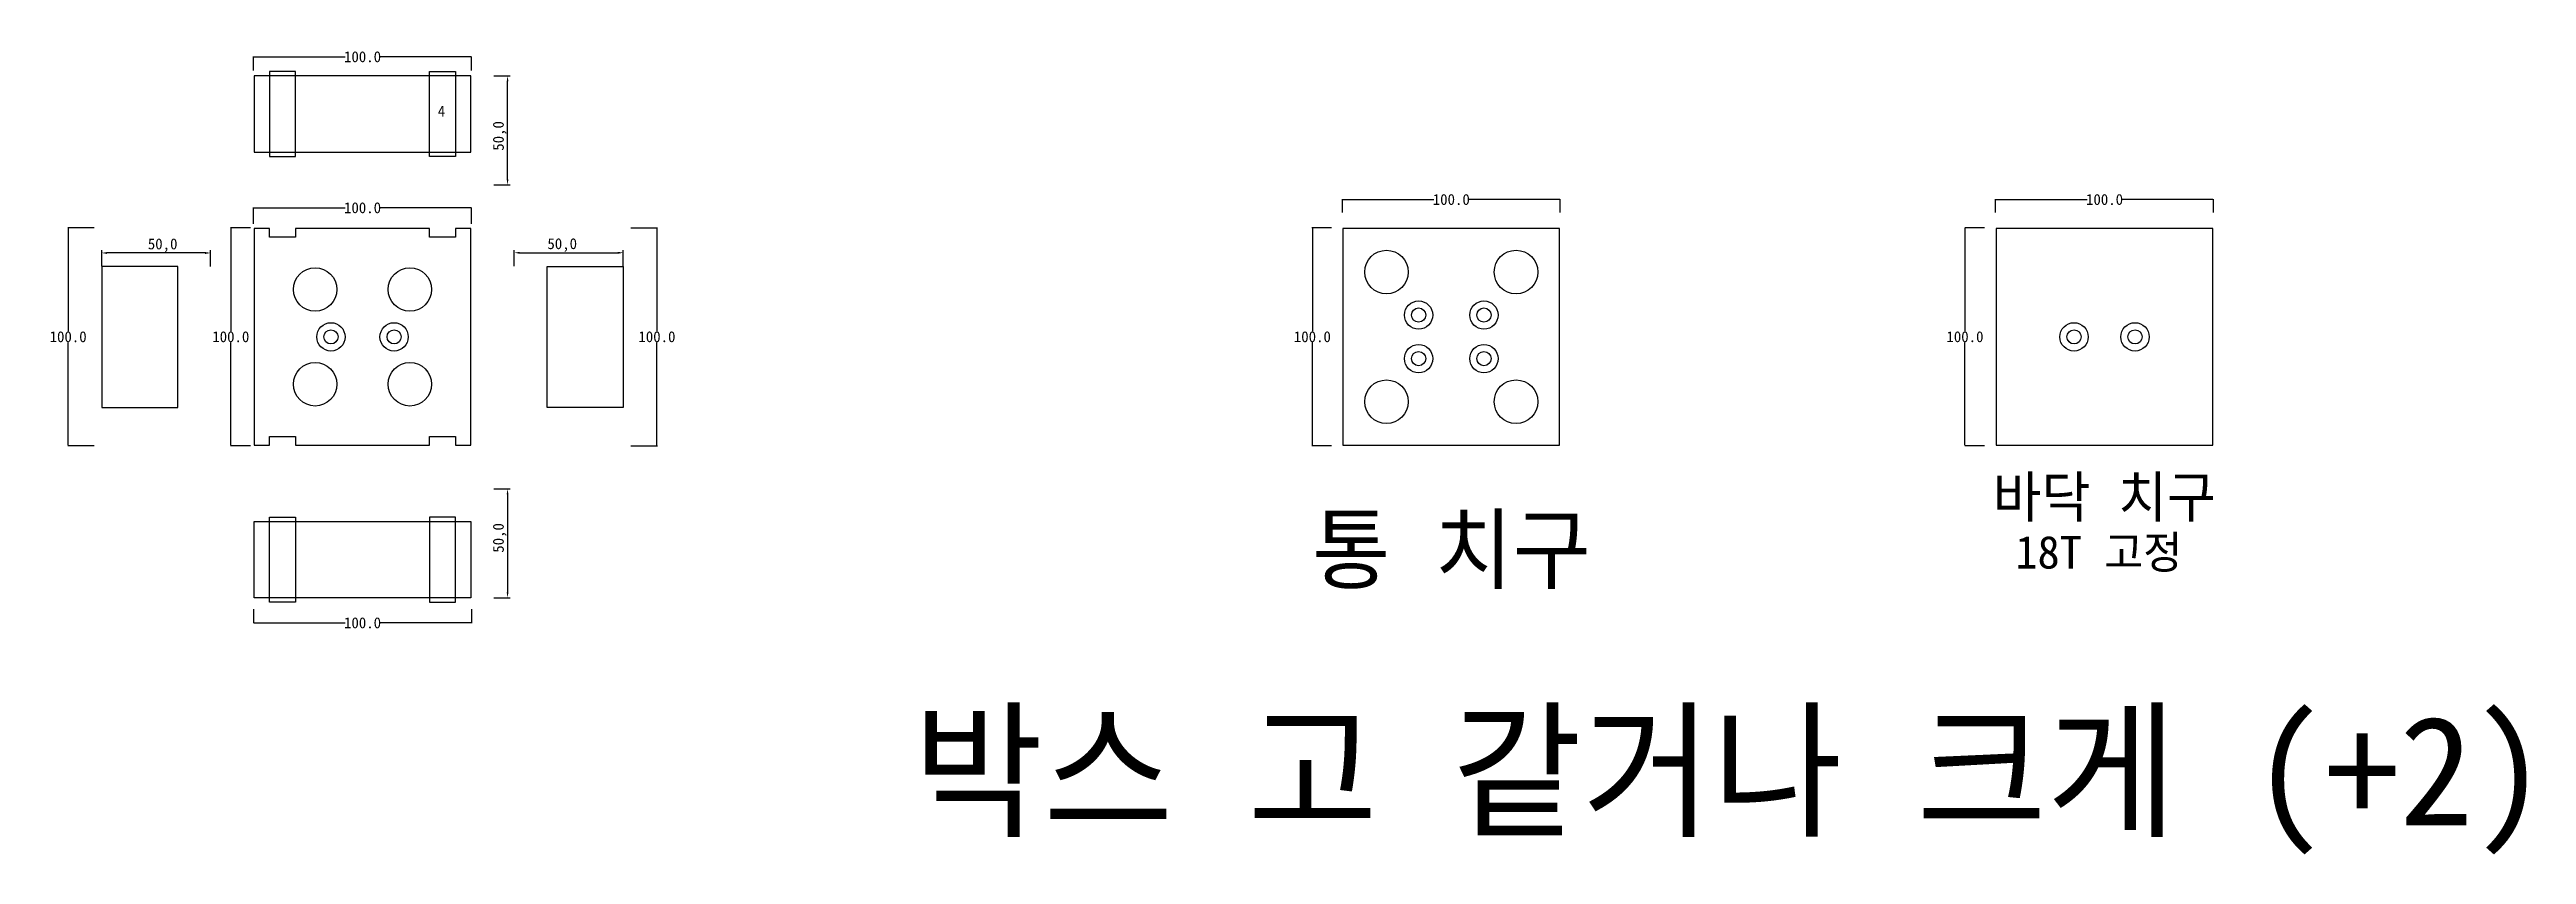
# Model space of a CAD drawing. Header units: millimetres. Extents: x 482 to 2797, y 206 to 837.
# Drawn here: x 772 to 1910, y 206 to 576 of the extents above; entities that cross this region are included whole.
import ezdxf

# ---------------------------------------------------------------- set-up
doc = ezdxf.new("R2010")
doc.units = ezdxf.units.MM
for name, color, linetype in [('TEXT', 7, 'Continuous'), ('볼트 구멍', 7, 'Continuous'), ('치구', 7, 'Continuous'), ('치수', 7, 'Continuous')]:
    doc.layers.add(name, color=color, linetype=linetype)
doc.dimstyles.new('ISO-25', dxfattribs={"dimtxt": 2.5, "dimasz": 2.5, "dimexe": 1.25, "dimexo": 0.625, "dimtad": 1, "dimtxsty": 'Standard', "dimcen": 2.5, "dimadec": 0, "dimazin": 0, "dimtfac": 1, "dimtmove": 0, "dimatfit": 3, "dimfxl": 0, "dimarcsym": 0})
doc.dimstyles.get("Standard").update_dxf_attribs({"dimtxt": 7, "dimasz": 0.18, "dimexe": 0.18, "dimexo": 0.0625, "dimgap": 0.09, "dimtad": 0, "dimtih": 1, "dimtoh": 1, "dimdec": 1, "dimzin": 0, "dimdsep": 46, "dimtxsty": 'Standard', "dimcen": 0.09, "dimadec": 0, "dimazin": 0, "dimtfac": 1, "dimtdec": 1, "dimtofl": 0, "dimtmove": 0, "dimatfit": 3, "dimfxl": 0, "dimtolj": 1, "dimtzin": 0, "dimarcsym": 0})

msp = doc.modelspace()

# ---------------------------------------------------------------- texts
at = {"layer": 'TEXT', "color": 1}
for s, height, p in [('4', 5, (950.56, 545.03)), ('통 치구', 30, (1352.09, 331.45)), ('박스 고 같거나 크게 (+2)', 50, (1168.85, 219.76))]:
    msp.add_text(s, height=height, dxfattribs=at).set_placement(p)
at = {"layer": 'TEXT', "color": 6, "linetype": 'Continuous'}
msp.add_text('바닥 치구', height=18.75, dxfattribs=at).set_placement((1664.66, 361.14))
at = {"layer": 'TEXT', "color": 6}
msp.add_text('18T 고정', height=15, dxfattribs=at).set_placement((1675.01, 337.64))

# ---------------------------------------------------------------- blocks, each defined once
blk = doc.blocks.new('*D16')
at = {"layer": 'Defpoints', "color": 0}
for p in [(1361.1, 494), (1352.2, 394), (1361.1, 394)]:
    blk.add_point(p, dxfattribs=at)
at = {"layer": '치수', "color": 0, "lineweight": -2}
for p, q in [((1361, 494), (1352, 494)), ((1352.2, 493.8), (1352.2, 446.6)), ((1352.2, 394.2), (1352.2, 441.4)), ((1361, 394), (1352, 394))]:
    blk.add_line(p, q, dxfattribs=at)
at = {"layer": '치수', "color": 0}
for points in [[(1352.2, 493.8), (1352.2, 493.8), (1352.2, 494)], [(1352.2, 394.2), (1352.2, 394.2), (1352.2, 394)]]:
    blk.add_solid(points, dxfattribs=at)
at = {"layer": '치수', "color": 0, "insert": (1352.2, 444), "char_height": 5, "attachment_point": 5}
blk.add_mtext('\\A1;100.0', dxfattribs=at)
blk = doc.blocks.new('*D17')
at = {"layer": 'Defpoints', "color": 0}
for p in [(1035.7, 482.6), (985.7, 475.8), (1035.7, 475.8)]:
    blk.add_point(p, dxfattribs=at)
at = {"layer": '치수', "color": 0, "lineweight": -2}
for p, q in [((985.7, 476.4), (985.7, 483.8)), ((988.2, 482.6), (1033.2, 482.6)), ((1035.7, 476.4), (1035.7, 483.8))]:
    blk.add_line(p, q, dxfattribs=at)
at = {"layer": '치수', "color": 0}
for points in [[(988.2, 483), (988.2, 482.1), (985.7, 482.6)], [(1033.2, 483), (1033.2, 482.1), (1035.7, 482.6)]]:
    blk.add_solid(points, dxfattribs=at)
at = {"layer": '치수', "color": 0, "insert": (1007.7, 486.1), "char_height": 5, "attachment_point": 5}
blk.add_mtext('50,0', dxfattribs=at)
blk = doc.blocks.new('*D18')
at = {"layer": 'Defpoints', "color": 0}
for p in [(1039.1, 494), (1039.1, 394), (1051.2, 394)]:
    blk.add_point(p, dxfattribs=at)
at = {"layer": '치수', "color": 0, "lineweight": -2}
for p, q in [((1039.2, 494), (1051.4, 494)), ((1051.2, 493.8), (1051.2, 446.6)), ((1051.2, 394.2), (1051.2, 441.4)), ((1039.2, 394), (1051.4, 394))]:
    blk.add_line(p, q, dxfattribs=at)
at = {"layer": '치수', "color": 0}
for points in [[(1051.2, 493.8), (1051.2, 493.8), (1051.2, 494)], [(1051.2, 394.2), (1051.2, 394.2), (1051.2, 394)]]:
    blk.add_solid(points, dxfattribs=at)
at = {"layer": '치수', "color": 0, "insert": (1051.2, 444), "char_height": 5, "attachment_point": 5}
blk.add_mtext('\\A1;100.0', dxfattribs=at)
blk = doc.blocks.new('*D19')
at = {"layer": 'Defpoints', "color": 0}
for p in [(796.2, 482.5), (796.2, 475.8), (846.2, 475.7)]:
    blk.add_point(p, dxfattribs=at)
at = {"layer": '치수', "color": 0, "lineweight": -2}
for p, q in [((796.2, 476.4), (796.2, 483.7)), ((843.7, 482.5), (798.7, 482.5)), ((846.2, 476.3), (846.2, 483.7))]:
    blk.add_line(p, q, dxfattribs=at)
at = {"layer": '치수', "color": 0}
for points in [[(798.7, 482.9), (798.7, 482), (796.2, 482.5)], [(843.7, 482.9), (843.7, 482), (846.2, 482.5)]]:
    blk.add_solid(points, dxfattribs=at)
at = {"layer": '치수', "color": 0, "insert": (824.2, 486), "char_height": 5, "attachment_point": 5}
blk.add_mtext('50,0', dxfattribs=at)
blk = doc.blocks.new('*D20')
at = {"layer": 'Defpoints', "color": 0}
for p in [(864.5, 494), (855.5, 394), (864.5, 394)]:
    blk.add_point(p, dxfattribs=at)
at = {"layer": '치수', "color": 0, "lineweight": -2}
for p, q in [((864.5, 494), (855.3, 494)), ((855.5, 493.8), (855.5, 446.6)), ((855.5, 394.2), (855.5, 441.4)), ((864.5, 394), (855.3, 394))]:
    blk.add_line(p, q, dxfattribs=at)
at = {"layer": '치수', "color": 0}
for points in [[(855.4, 493.8), (855.5, 493.8), (855.5, 494)], [(855.4, 394.2), (855.5, 394.2), (855.5, 394)]]:
    blk.add_solid(points, dxfattribs=at)
at = {"layer": '치수', "color": 0, "insert": (855.5, 444), "char_height": 5, "attachment_point": 5}
blk.add_mtext('\\A1;100.0', dxfattribs=at)
blk = doc.blocks.new('*D21')
at = {"layer": 'Defpoints', "color": 0}
for p in [(792.8, 494), (780.8, 394), (792.8, 394)]:
    blk.add_point(p, dxfattribs=at)
at = {"layer": '치수', "color": 0, "lineweight": -2}
for p, q in [((792.8, 494), (780.6, 494)), ((780.8, 493.8), (780.8, 446.6)), ((780.8, 394.2), (780.8, 441.4)), ((792.8, 394), (780.6, 394))]:
    blk.add_line(p, q, dxfattribs=at)
at = {"layer": '치수', "color": 0}
for points in [[(780.7, 493.8), (780.8, 493.8), (780.8, 494)], [(780.7, 394.2), (780.8, 394.2), (780.8, 394)]]:
    blk.add_solid(points, dxfattribs=at)
at = {"layer": '치수', "color": 0, "insert": (780.8, 444), "char_height": 5, "attachment_point": 5}
blk.add_mtext('\\A1;100.0', dxfattribs=at)
blk = doc.blocks.new('*D22')
at = {"layer": 'Defpoints', "color": 0}
for p in [(866, 319.1), (966, 319.1), (966, 312.7)]:
    blk.add_point(p, dxfattribs=at)
at = {"layer": '치수', "color": 0, "lineweight": -2}
for p, q in [((866, 319), (866, 312.5)), ((966, 319), (966, 312.5)), ((866.2, 312.7), (908, 312.7)), ((965.8, 312.7), (924, 312.7))]:
    blk.add_line(p, q, dxfattribs=at)
at = {"layer": '치수', "color": 0}
for points in [[(866.2, 312.7), (866.2, 312.7), (866, 312.7)], [(965.8, 312.7), (965.8, 312.7), (966, 312.7)]]:
    blk.add_solid(points, dxfattribs=at)
at = {"layer": '치수', "color": 0, "insert": (916, 312.7), "char_height": 5, "attachment_point": 5}
blk.add_mtext('\\A1;100.0', dxfattribs=at)
blk = doc.blocks.new('*D23')
at = {"layer": 'Defpoints', "color": 0}
for p in [(975.7, 374.2), (975.7, 324.2), (982.6, 324.2)]:
    blk.add_point(p, dxfattribs=at)
at = {"layer": '치수', "color": 0, "lineweight": -2}
for p, q in [((976.3, 374.2), (983.8, 374.2)), ((982.6, 371.7), (982.6, 326.7)), ((976.3, 324.2), (983.8, 324.2))]:
    blk.add_line(p, q, dxfattribs=at)
at = {"layer": '치수', "color": 0}
for points in [[(982.2, 371.7), (983, 371.7), (982.6, 374.2)], [(982.2, 326.7), (983, 326.7), (982.6, 324.2)]]:
    blk.add_solid(points, dxfattribs=at)
at = {"layer": '치수', "color": 0, "insert": (979, 351.7), "char_height": 5, "attachment_point": 5, "rotation": 90}
blk.add_mtext('50,0', dxfattribs=at)
blk = doc.blocks.new('*D24')
at = {"layer": 'Defpoints', "color": 0}
for p in [(966, 503.2), (866, 495.8), (966, 495.8)]:
    blk.add_point(p, dxfattribs=at)
at = {"layer": '치수', "color": 0, "lineweight": -2}
for p, q in [((866, 495.9), (866, 503.4)), ((866.2, 503.2), (908, 503.2)), ((965.8, 503.2), (924, 503.2)), ((966, 495.9), (966, 503.4))]:
    blk.add_line(p, q, dxfattribs=at)
at = {"layer": '치수', "color": 0}
for points in [[(866.2, 503.2), (866.2, 503.2), (866, 503.2)], [(965.8, 503.2), (965.8, 503.2), (966, 503.2)]]:
    blk.add_solid(points, dxfattribs=at)
at = {"layer": '치수', "color": 0, "insert": (916, 503.2), "char_height": 5, "attachment_point": 5}
blk.add_mtext('\\A1;100.0', dxfattribs=at)
blk = doc.blocks.new('*D25')
at = {"layer": 'Defpoints', "color": 0}
for p in [(966, 572.5), (866, 566.1), (966, 566.1)]:
    blk.add_point(p, dxfattribs=at)
at = {"layer": '치수', "color": 0, "lineweight": -2}
for p, q in [((866, 566.2), (866, 572.7)), ((866.2, 572.5), (908, 572.5)), ((965.8, 572.5), (924, 572.5)), ((966, 566.2), (966, 572.7))]:
    blk.add_line(p, q, dxfattribs=at)
at = {"layer": '치수', "color": 0}
for points in [[(866.2, 572.6), (866.2, 572.5), (866, 572.5)], [(965.8, 572.6), (965.8, 572.5), (966, 572.5)]]:
    blk.add_solid(points, dxfattribs=at)
at = {"layer": '치수', "color": 0, "insert": (916, 572.5), "char_height": 5, "attachment_point": 5}
blk.add_mtext('\\A1;100.0', dxfattribs=at)
blk = doc.blocks.new('*D26')
at = {"layer": 'Defpoints', "color": 0}
for p in [(975.7, 563.7), (982.6, 563.7), (975.7, 513.7)]:
    blk.add_point(p, dxfattribs=at)
at = {"layer": '치수', "color": 0, "lineweight": -2}
for p, q in [((976.3, 563.7), (983.8, 563.7)), ((982.6, 516.2), (982.6, 561.2)), ((976.3, 513.7), (983.8, 513.7))]:
    blk.add_line(p, q, dxfattribs=at)
at = {"layer": '치수', "color": 0}
for points in [[(982.2, 561.2), (983, 561.2), (982.6, 563.7)], [(982.2, 516.2), (983, 516.2), (982.6, 513.7)]]:
    blk.add_solid(points, dxfattribs=at)
at = {"layer": '치수', "color": 0, "insert": (979, 536.2), "char_height": 5, "attachment_point": 5, "rotation": 90}
blk.add_mtext('50,0', dxfattribs=at)
blk = doc.blocks.new('*D27')
at = {"layer": 'Defpoints', "color": 0}
for p in [(1660.9, 494), (1651.9, 394), (1660.9, 394)]:
    blk.add_point(p, dxfattribs=at)
at = {"layer": '치수', "color": 0, "lineweight": -2}
for p, q in [((1660.8, 494), (1651.8, 494)), ((1651.9, 493.8), (1651.9, 446.6)), ((1651.9, 394.2), (1651.9, 441.4)), ((1660.8, 394), (1651.8, 394))]:
    blk.add_line(p, q, dxfattribs=at)
at = {"layer": '치수', "color": 0}
for points in [[(1651.9, 493.8), (1652, 493.8), (1651.9, 494)], [(1651.9, 394.2), (1652, 394.2), (1651.9, 394)]]:
    blk.add_solid(points, dxfattribs=at)
at = {"layer": '치수', "color": 0, "insert": (1651.9, 444), "char_height": 5, "attachment_point": 5}
blk.add_mtext('\\A1;100.0', dxfattribs=at)
blk = doc.blocks.new('*D28')
at = {"layer": 'Defpoints', "color": 0}
for p in [(1666, 501.1), (1766, 507), (1766, 501.1)]:
    blk.add_point(p, dxfattribs=at)
at = {"layer": '치수', "color": 0, "lineweight": -2}
for p, q in [((1666, 501.1), (1666, 507.1)), ((1666.2, 507), (1708, 507)), ((1765.8, 507), (1724, 507)), ((1766, 501.1), (1766, 507.1))]:
    blk.add_line(p, q, dxfattribs=at)
at = {"layer": '치수', "color": 0}
for points in [[(1666.2, 507), (1666.2, 506.9), (1666, 507)], [(1765.8, 507), (1765.8, 506.9), (1766, 507)]]:
    blk.add_solid(points, dxfattribs=at)
at = {"layer": '치수', "color": 0, "insert": (1716, 507), "char_height": 5, "attachment_point": 5}
blk.add_mtext('\\A1;100.0', dxfattribs=at)
blk = doc.blocks.new('*D29')
at = {"layer": 'Defpoints', "color": 0}
for p in [(1366, 501.1), (1466, 507), (1466, 501.1)]:
    blk.add_point(p, dxfattribs=at)
at = {"layer": '치수', "color": 0, "lineweight": -2}
for p, q in [((1366, 501.1), (1366, 507.1)), ((1366.2, 507), (1408, 507)), ((1465.8, 507), (1424, 507)), ((1466, 501.1), (1466, 507.1))]:
    blk.add_line(p, q, dxfattribs=at)
at = {"layer": '치수', "color": 0}
for points in [[(1366.2, 507), (1366.2, 506.9), (1366, 507)], [(1465.8, 507), (1465.8, 506.9), (1466, 507)]]:
    blk.add_solid(points, dxfattribs=at)
at = {"layer": '치수', "color": 0, "insert": (1416, 507), "char_height": 5, "attachment_point": 5}
blk.add_mtext('\\A1;100.0', dxfattribs=at)

# ---------------------------------------------------------------- dimensions: what is measured, and where the dimension line sits
at = {"layer": '치수', "color": 4}
for base, p1, p2, dimstyle, override, picture, middle in [((965.99, 572.55), (865.99, 566.15), (965.99, 566.15), 'Standard', {"dimtxt": 5}, '*D25', (915.99, 572.55)), ((1035.74, 482.55), (985.74, 475.77), (1035.74, 475.77), 'ISO-25', {"dimtxt": 5, "dimdec": 1, "dimzin": 0, "dimtdec": 1}, '*D17', (1007.74, 482.55)), ((965.99, 312.71), (865.99, 319.11), (965.99, 319.11), 'Standard', {"dimtxt": 5}, '*D22', (915.99, 312.71))]:
    dim = msp.add_linear_dim(base=base, p1=p1, p2=p2, dimstyle=dimstyle, override=override, dxfattribs=at)
    dim.commit()
    dim.dimension.update_dxf_attribs({"geometry": picture, "text_midpoint": middle, "dimtype": 160})
for base, p1, p2, angle, picture, middle in [((982.57, 563.72), (975.67, 513.72), (975.67, 563.72), 90, '*D26', (982.57, 536.22)), ((796.24, 482.45), (846.24, 475.67), (796.24, 475.77), 180, '*D19', (824.24, 482.45)), ((982.57, 324.22), (975.67, 374.22), (975.67, 324.22), 270, '*D23', (982.57, 351.72))]:
    dim = msp.add_linear_dim(base=base, p1=p1, p2=p2, angle=angle, dimstyle='ISO-25', override={"dimtxt": 5, "dimdec": 1, "dimzin": 0, "dimtdec": 1}, dxfattribs=at)
    dim.commit()
    dim.dimension.update_dxf_attribs({"geometry": picture, "text_midpoint": middle, "dimtype": 160})
for base, p1, p2, picture, middle in [((965.99, 503.2), (865.99, 495.8), (965.99, 495.8), '*D24', (915.99, 503.2)), ((1465.99, 506.97), (1365.99, 501.08), (1465.99, 501.08), '*D29', (1415.99, 506.97)), ((1765.99, 506.97), (1665.99, 501.08), (1765.99, 501.08), '*D28', (1715.99, 506.97))]:
    dim = msp.add_linear_dim(base=base, p1=p1, p2=p2, dimstyle='Standard', override={"dimtxt": 5}, dxfattribs=at)
    dim.commit()
    dim.dimension.update_dxf_attribs({"geometry": picture, "text_midpoint": middle})
for base, p1, p2, picture, middle in [((780.78, 393.97), (792.85, 493.97), (792.85, 393.97), '*D21', (780.78, 443.97)), ((855.46, 393.97), (864.53, 493.97), (864.53, 393.97), '*D20', (855.46, 443.97)), ((1051.21, 393.97), (1039.14, 493.97), (1039.14, 393.97), '*D18', (1051.21, 443.97)), ((1352.2, 393.97), (1361.1, 493.97), (1361.1, 393.97), '*D16', (1352.2, 443.97)), ((1651.95, 393.97), (1660.85, 493.97), (1660.85, 393.97), '*D27', (1651.95, 443.97))]:
    dim = msp.add_linear_dim(base=base, p1=p1, p2=p2, angle=90, dimstyle='Standard', override={"dimtxt": 5}, dxfattribs=at)
    dim.commit()
    dim.dimension.update_dxf_attribs({"geometry": picture, "text_midpoint": middle})

# ---------------------------------------------------------------- linework, layer by layer
at = {"layer": '볼트 구멍', "color": 6}
for centre in [(1400.99, 453.97), (1430.99, 453.97), (1701.99, 443.97), (1729.99, 443.97), (1400.99, 433.97), (1430.99, 433.97)]:
    msp.add_circle(centre, 6.5, dxfattribs=at)
at = {"layer": '볼트 구멍', "color": 3}
for centre in [(1400.99, 453.97), (1430.99, 453.97), (901.49, 443.97), (930.49, 443.97), (1701.99, 443.97), (1729.99, 443.97), (1400.99, 433.97), (1430.99, 433.97)]:
    msp.add_circle(centre, 3.25, dxfattribs=at)
at = {"layer": '볼트 구멍', "color": 2}
for centre in [(901.49, 443.97), (930.49, 443.97)]:
    msp.add_circle(centre, 6.5, dxfattribs=at)
at = {"layer": '치구'}
for points in [[(866.24, 528.72), (965.74, 528.72), (965.74, 563.72), (866.24, 563.72)], [(866.24, 394.22), (873.24, 394.22), (873.24, 398.22), (885.24, 398.22), (885.24, 394.22), (946.74, 394.22), (946.74, 398.22), (958.74, 398.22), (958.74, 394.22), (965.74, 394.22), (965.74, 493.72), (958.74, 493.72), (958.74, 489.72), (946.74, 489.72), (946.74, 493.72), (885.24, 493.72), (885.24, 489.72), (873.24, 489.72), (873.24, 493.72), (866.24, 493.72)], [(1366.24, 493.72), (1366.24, 394.22), (1465.74, 394.22), (1465.74, 493.72)], [(1666.24, 493.72), (1666.24, 394.22), (1765.74, 394.22), (1765.74, 493.72)], [(831.24, 476.32), (796.24, 476.32), (796.24, 411.62), (831.24, 411.62)], [(1000.74, 476.32), (1035.74, 476.32), (1035.74, 411.62), (1000.74, 411.62)], [(866.24, 359.22), (965.74, 359.22), (965.74, 324.22), (866.24, 324.22)]]:
    msp.add_lwpolyline(points, close=True, dxfattribs=at)
at = {"layer": '치구', "color": 1}
for points in [[(873.24, 526.72), (885.24, 526.72), (885.24, 565.72), (873.24, 565.72)], [(958.74, 526.72), (946.74, 526.72), (946.74, 565.72), (958.74, 565.72)], [(873.24, 361.22), (885.24, 361.22), (885.24, 322.23), (873.24, 322.23)], [(958.74, 361.22), (946.74, 361.22), (946.74, 322.23), (958.74, 322.23)]]:
    msp.add_lwpolyline(points, close=True, dxfattribs=at)
at = {"layer": '치구'}
for centre in [(1386.24, 473.72), (1445.74, 473.72), (1386.24, 414.22), (1445.74, 414.22)]:
    msp.add_circle(centre, 10, dxfattribs=at)
at = {"layer": '치구', "color": 0}
for centre in [(894.24, 465.72), (937.74, 465.72), (894.24, 422.22), (937.74, 422.22)]:
    msp.add_circle(centre, 10, dxfattribs=at)

msp.set_redraw_order([(e.dxf.handle, doc.entitydb.next_handle()) for e in msp.query("TEXT MTEXT ATTDEF DIMENSION ARC_DIMENSION")])  # texts and dimensions are drawn at this point

doc.saveas('drawing.dxf')
